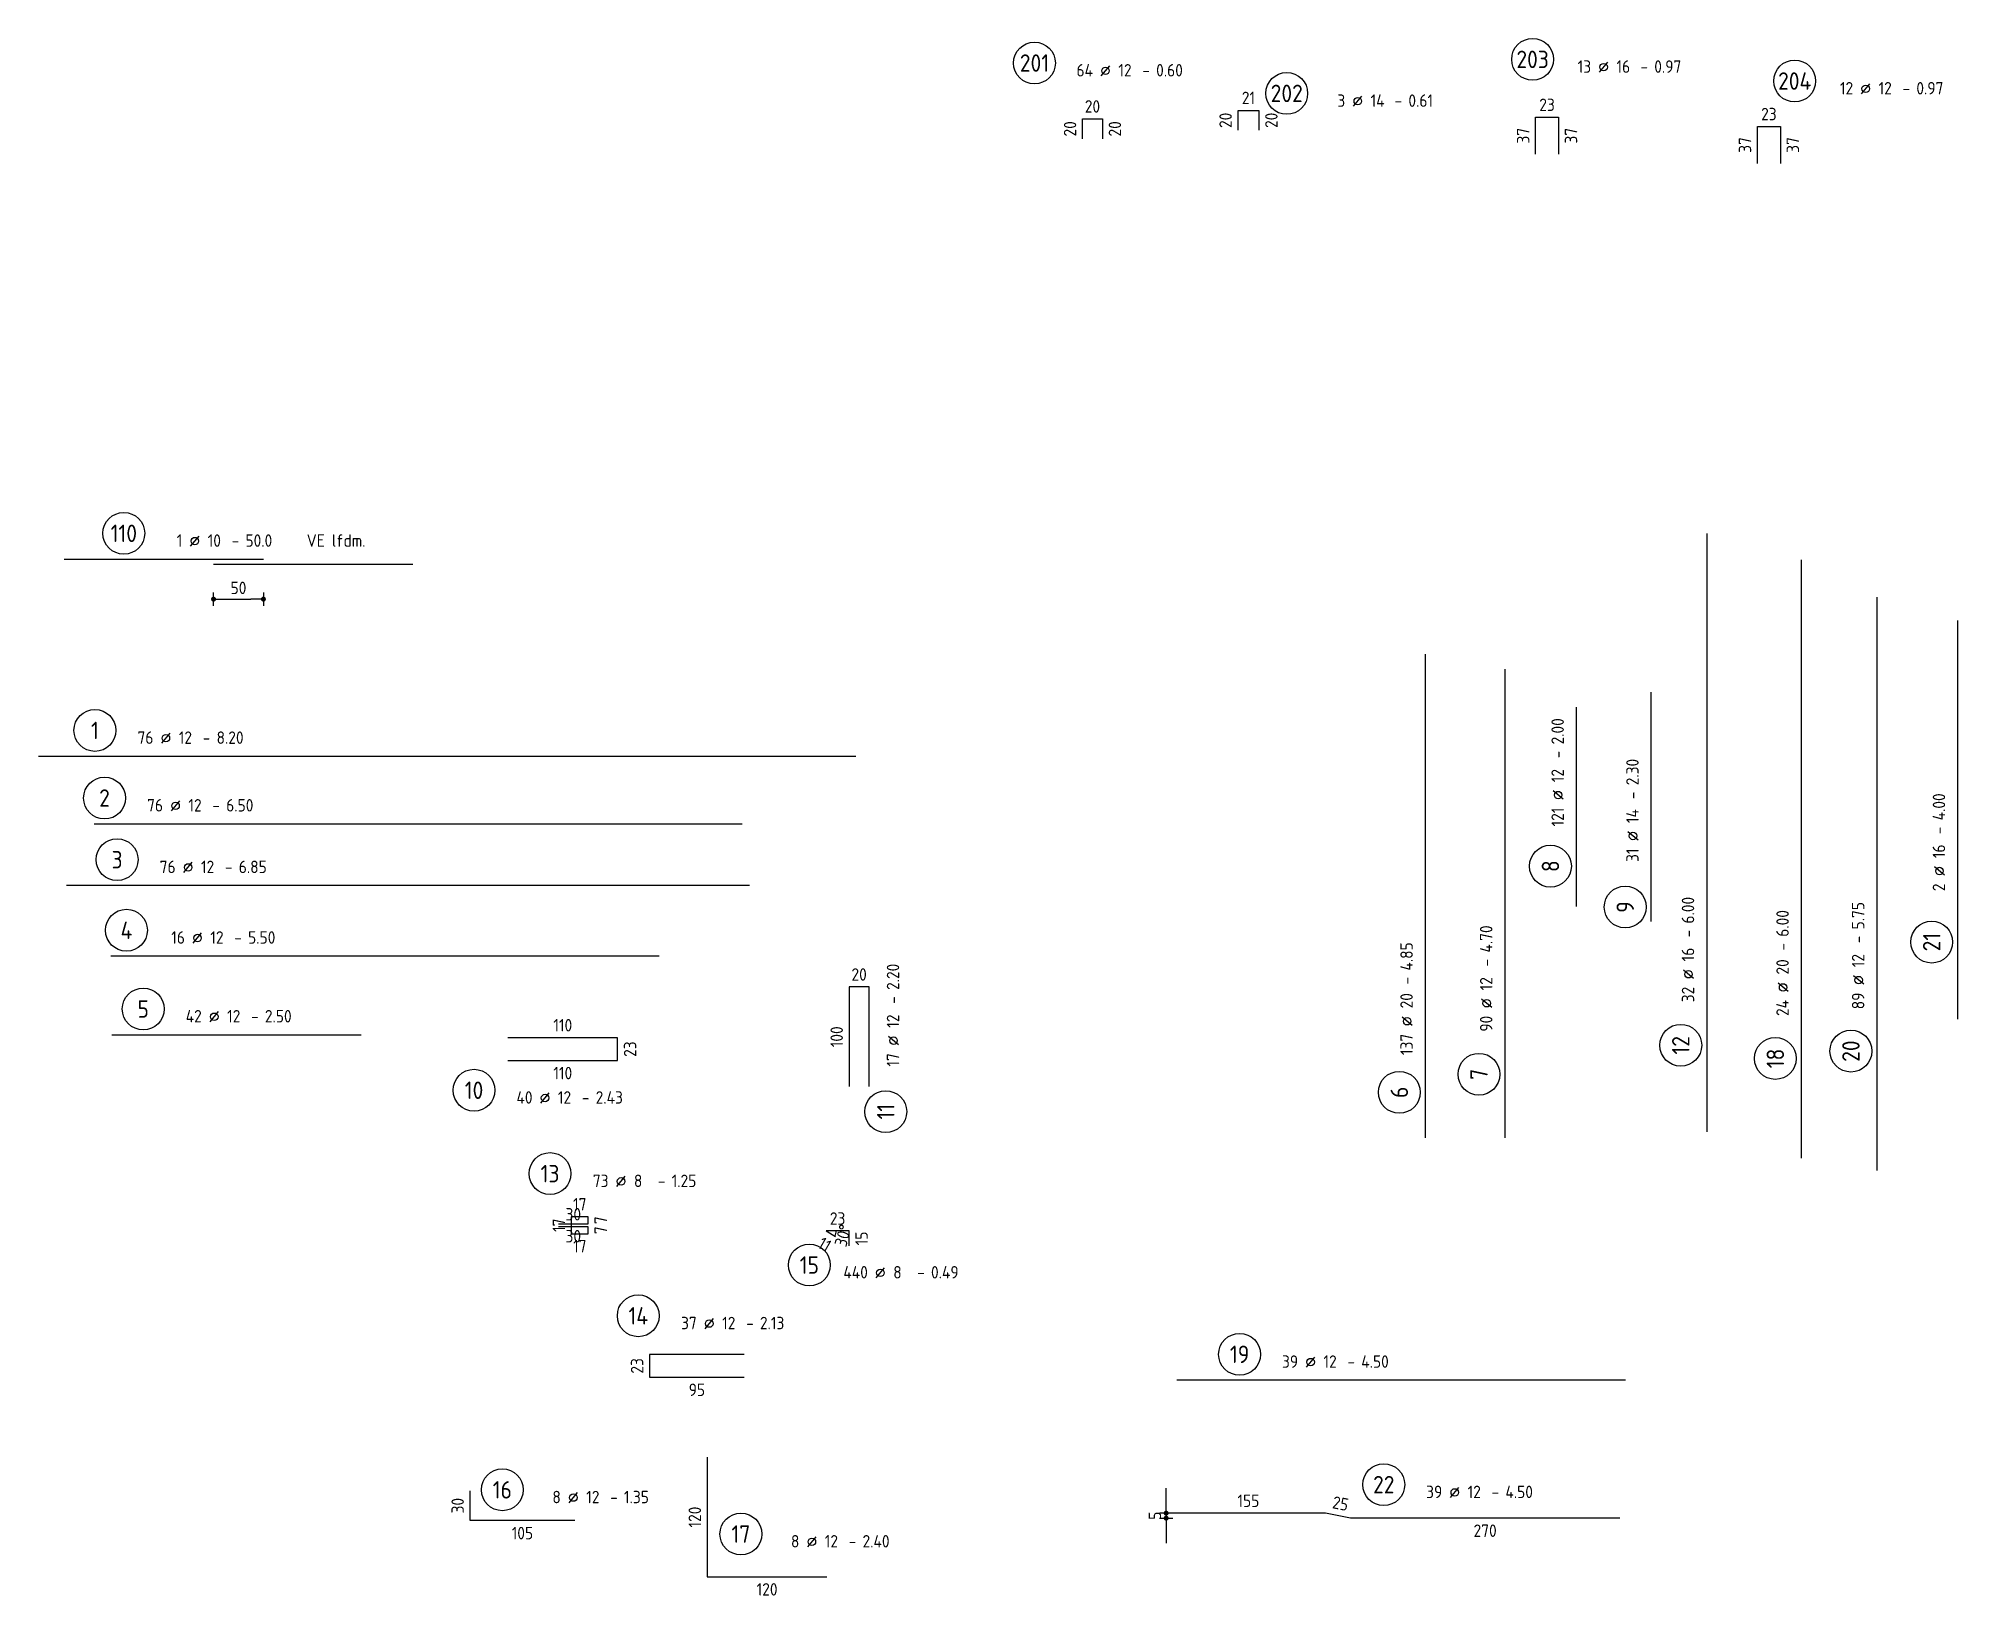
# Model space of a CAD drawing. Extents: x -17 to 74, y -15 to 121.
# Drawn here: x 54.46 to 73.72, y 20.57 to 36.19 of the extents above; entities that cross this region are included whole.
import ezdxf
from ezdxf.enums import TextEntityAlignment as Align

# ---------------------------------------------------------------- set-up
doc = ezdxf.new("R2010")
doc.units = 0
doc.header["$LTSCALE"] = 0.5
doc.linetypes.add('AUSGEZOGEN', pattern=[1000.01, 1000, 0.01])
doc.layers.add('MASSE', color=7, linetype='Continuous')
doc.layers.add('RND', color=7, linetype='Continuous')
doc.styles.add('txt', font='isocp.shx')
doc.dimstyles.new('DOT_I', dxfattribs={"dimscale": 0.5, "dimtxt": 0.25, "dimasz": 0.25, "dimexe": 0.1, "dimexo": 0.3, "dimgap": 0.1, "dimtad": 1, "dimdec": 3, "dimzin": 3, "dimtxsty": 'txt', "dimblk": 'DOT', "dimblk1": 'DOT', "dimblk2": 'DOT', "dimsah": 1, "dimcen": 0.1, "dimse1": 1, "dimse2": 1, "dimazin": 0, "dimtfac": 1, "dimtdec": 4, "dimtix": 1, "dimtmove": 2, "dimatfit": 3, "dimfxl": 0, "dimtvp": 1, "dimtolj": 1, "dimtzin": 0, "dimarcsym": 0})

msp = doc.modelspace()

# ---------------------------------------------------------------- texts
at = {"layer": 'RND', "color": 7, "linetype": 'AUSGEZOGEN', "style": 'txt'}
for s, p in [('21', (66.60066, 35.59194)), ('20', (65.03564, 35.50657)), ('23', (69.59626, 35.5229)), ('23', (71.82186, 35.42979)), ('20', (62.69463, 26.80089)), ('110', (59.72152, 26.29194)), ('110', (59.72152, 25.81194)), ('30', (59.82713, 24.3963)), ('17', (59.89213, 24.4963)), ('23', (62.47887, 24.35347)), ('30', (59.82713, 24.1763)), ('17', (59.89213, 24.0763)), ('95', (61.06686, 22.63572)), ('155', (66.59994, 21.52254)), ('270', (68.97494, 21.22254)), ('120', (61.77116, 20.63421))]:
    msp.add_text(s, height=0.125, dxfattribs=at).set_placement(p, align=Align.MIDDLE)
for s, rotation, p in [('20', 90, (66.37066, 35.36694)), ('20', 90, (66.83066, 35.36694)), ('20', 90, (64.81064, 35.28157)), ('20', 90, (65.26064, 35.28157)), ('37', 90, (69.35626, 35.2129)), ('37', 90, (69.83626, 35.2129)), ('37', 90, (71.58186, 35.11979)), ('37', 90, (72.06186, 35.11979)), ('100', 90, (62.46963, 26.17589)), ('23', 90, (60.39652, 26.05194)), ('17', 90, (59.68213, 24.2863)), ('7', 90, (60.10213, 24.3363)), ('7', 90, (60.10213, 24.2363)), ('11', 330, (62.349, 24.09272)), ('15', 90, (62.71887, 24.15347)), ('23', 90, (60.46686, 22.87573)), ('25', 348.690068, (67.52445, 21.49512)), ('30', 90, (58.66643, 21.47353)), ('120', 90, (61.04616, 21.35921)), ('105', 360, (59.31643, 21.19853))]:
    msp.add_text(s, height=0.125, rotation=rotation, dxfattribs=at).set_placement(p, align=Align.MIDDLE)

# ---------------------------------------------------------------- blocks, each defined once
blk = doc.blocks.new('RND_AUSZ')
at = {"layer": 'RND', "color": 7, "linetype": 'Continuous'}
blk.add_line((1.341, 0.262), (1.509, 0.466), dxfattribs=at)
at = {"layer": 'RND', "color": 1, "linetype": 'Continuous'}
blk.add_circle((0, 0.52), 0.42, dxfattribs=at)
at = {"layer": 'RND', "color": 7, "linetype": 'Continuous'}
blk.add_circle((1.425, 0.364), 0.075, dxfattribs=at)
at = {"layer": 'RND', "color": 7, "linetype": 'Continuous', "style": 'txt'}
blk.add_text('-', height=0.25, dxfattribs=at).set_placement((2.163, 0.25))
for tag, p in [('WIEOFT', (-0.536, 0.25)), ('STK', (1.174, 0.25))]:
    blk.add_attdef(tag, text='', height=0.25, dxfattribs=at).set_placement(p, align=Align.RIGHT)
at = {"layer": 'RND', "color": 1, "linetype": 'Continuous', "style": 'txt'}
blk.add_attdef('POS', text='', height=0.35, dxfattribs=at).set_placement((0, 0.52), align=Align.MIDDLE)
at = {"layer": 'RND', "color": 7, "linetype": 'Continuous', "style": 'txt'}
for tag, p in [('DS', (1.683, 0.25)), ('LANG', (2.441, 0.25)), ('TEXT', (3.669, 0.25))]:
    blk.add_attdef(tag, p, '', height=0.25, dxfattribs=at)
blk = doc.blocks.new('DOT')
at = {"layer": 'MASSE', "color": 7, "linetype": 'Continuous'}
for p, q in [((0, 0), (-1, 0)), ((0, 0.54), (0, -0.54))]:
    blk.add_line(p, q, dxfattribs=at)
at = {"layer": 'MASSE', "color": 7, "linetype": 'Continuous', "const_width": 0.2}
blk.add_lwpolyline([(-0.1, 0, 1), (0.1, 0, 1)], format="xyb", close=True, dxfattribs=at)
blk = doc.blocks.new('*D21')
at = {"layer": 'Defpoints', "color": 0, "linetype": 'AUSGEZOGEN', "transparency": 16777216}
for p in [(56.218, 30.915), (56.718, 30.915), (56.718, 30.565)]:
    blk.add_point(p, dxfattribs=at)
at = {"layer": 'RND', "color": 0, "linetype": 'AUSGEZOGEN', "lineweight": -2, "transparency": 16777216}
blk.add_line((56.343, 30.565), (56.593, 30.565), dxfattribs=at)
at = {"layer": 'RND', "color": 0, "linetype": 'AUSGEZOGEN', "lineweight": -2, "transparency": 16777216, "xscale": 0.125, "yscale": 0.125, "zscale": 0.125, "rotation": 180}
blk.add_blockref('DOT', (56.218, 30.565), dxfattribs=at)
at = {"layer": 'RND', "color": 0, "linetype": 'AUSGEZOGEN', "lineweight": -2, "transparency": 16777216, "xscale": 0.125, "yscale": 0.125, "zscale": 0.125}
blk.add_blockref('DOT', (56.718, 30.565), dxfattribs=at)
at = {"layer": 'RND', "color": 0, "linetype": 'AUSGEZOGEN', "transparency": 16777216, "insert": (56.468, 30.678), "char_height": 0.125, "attachment_point": 5, "style": 'txt'}
blk.add_mtext('\\A1;50', dxfattribs=at)
blk = doc.blocks.new('*D28')
at = {"layer": 'Defpoints', "color": 0, "linetype": 'AUSGEZOGEN', "transparency": 16777216}
for p in [(62.364, 24.228), (62.412, 24.201), (62.458, 24.194), (62.479, 24.228)]:
    blk.add_point(p, dxfattribs=at)
at = {"layer": 'RND', "color": 0, "linetype": 'AUSGEZOGEN', "lineweight": -2, "transparency": 16777216}
blk.add_arc((62.364, 24.228), 0.1, 330, 0, dxfattribs=at)
at = {"layer": 'RND', "color": 0, "linetype": 'AUSGEZOGEN', "transparency": 16777216, "insert": (62.533, 24.183), "char_height": 0.125, "attachment_point": 5, "rotation": 75, "style": 'txt'}
blk.add_mtext('\\A1;30°', dxfattribs=at)
blk = doc.blocks.new('*D52')
at = {"layer": 'Defpoints', "color": 0, "linetype": 'AUSGEZOGEN', "transparency": 16777216}
for p in [(65.775, 21.398), (65.775, 21.398), (65.775, 21.348)]:
    blk.add_point(p, dxfattribs=at)
at = {"layer": 'RND', "color": 0, "linetype": 'AUSGEZOGEN', "lineweight": -2, "transparency": 16777216}
for p, q in [((65.775, 21.523), (65.775, 21.648)), ((65.775, 21.348), (65.775, 21.398)), ((65.775, 21.223), (65.775, 21.098))]:
    blk.add_line(p, q, dxfattribs=at)
at = {"layer": 'RND', "color": 0, "linetype": 'AUSGEZOGEN', "lineweight": -2, "transparency": 16777216, "xscale": 0.125, "yscale": 0.125, "zscale": 0.125}
for p, rotation in [((65.775, 21.398), 270), ((65.775, 21.348), 90)]:
    blk.add_blockref('DOT', p, dxfattribs=dict(at, rotation=rotation))
at = {"layer": 'RND', "color": 0, "linetype": 'AUSGEZOGEN', "transparency": 16777216, "insert": (65.662, 21.373), "char_height": 0.125, "attachment_point": 5, "rotation": 90, "style": 'txt'}
blk.add_mtext('\\A1;5', dxfattribs=at)

# ---------------------------------------------------------------- dimensions: what is measured, and where the dimension line sits
at = {"layer": 'RND', "color": 7, "linetype": 'AUSGEZOGEN'}
dim = msp.add_linear_dim(base=(56.71766, 30.56504), p1=(56.21766, 30.91504), p2=(56.71766, 30.91504), dimstyle='DOT_I', override={"dimdec": 0, "dimlfac": 100}, dxfattribs=at)
dim.commit()
dim.dimension.update_dxf_attribs({"geometry": '*D21', "text_midpoint": (56.46766, 30.67754)})
dim = msp.add_angular_dim_3p(base=(62.45784, 24.19427), center=(62.36387, 24.22847), p1=(62.4115, 24.20097), p2=(62.47887, 24.22847), dimstyle='DOT_I', override={"dimdec": 4, "dimadec": 0}, dxfattribs=at)
dim.commit()
dim.dimension.update_dxf_attribs({"geometry": '*D28', "text_midpoint": (62.53291, 24.18318), "dimtype": 165})
dim = msp.add_linear_dim(base=(65.77494, 21.39754), p1=(65.77494, 21.34754), p2=(65.77494, 21.39754), angle=90, dimstyle='DOT_I', override={"dimdec": 0, "dimlfac": 100}, dxfattribs=at)
dim.commit()
dim.dimension.update_dxf_attribs({"geometry": '*D52', "text_midpoint": (65.66244, 21.37254)})

# ---------------------------------------------------------------- linework, layer by layer
at = {"layer": 'RND', "color": 1, "linetype": 'AUSGEZOGEN'}
for points in [[(66.49566, 35.26694), (66.49566, 35.46694), (66.70566, 35.46694), (66.70566, 35.26694)], [(64.93564, 35.18157), (64.93564, 35.38157), (65.13564, 35.38157), (65.13564, 35.18157)], [(69.48126, 35.0279), (69.48126, 35.3979), (69.71126, 35.3979), (69.71126, 35.0279)], [(71.70686, 34.93479), (71.70686, 35.30479), (71.93686, 35.30479), (71.93686, 34.93479)], [(71.19763, 31.22175), (71.19763, 25.22175)], [(54.71766, 30.96504), (56.71766, 30.96504)], [(56.21766, 30.91504), (58.21766, 30.91504)], [(72.14618, 30.95782), (72.14618, 24.95782)], [(72.9046, 30.58338), (72.9046, 24.83338)], [(73.71513, 30.35231), (73.71513, 26.35231)], [(68.37424, 30.01175), (68.37424, 25.16175)], [(69.173, 29.86175), (69.173, 25.16175)], [(69.89008, 27.48202), (69.89008, 29.48202)], [(70.64034, 27.33202), (70.64034, 29.63202)], [(62.66049, 28.98857), (54.46049, 28.98857)], [(55.02116, 28.31018), (61.52116, 28.31018)], [(61.59368, 27.69256), (54.74368, 27.69256)], [(60.68714, 26.98436), (55.18714, 26.98436)], [(62.79463, 25.67589), (62.79463, 26.67589), (62.59463, 26.67589), (62.59463, 25.67589)], [(55.1981, 26.19489), (57.6981, 26.19489)], [(59.17152, 25.93694), (60.27152, 25.93694), (60.27152, 26.16694), (59.17152, 26.16694)], [(59.67713, 24.3013), (59.97713, 24.3013), (59.97713, 24.3713), (59.80713, 24.3713), (59.80713, 24.2013), (59.97713, 24.2013), (59.97713, 24.2713), (59.67713, 24.2713)], [(62.59387, 24.07847), (62.59387, 24.22847), (62.36387, 24.22847), (62.45913, 24.17347)], [(61.54186, 22.99072), (60.59186, 22.99072), (60.59186, 22.76072), (61.54186, 22.76072)], [(70.38167, 22.73134), (65.88167, 22.73134)], [(61.17116, 21.95921), (61.17116, 20.75921), (62.37116, 20.75921)], [(59.84143, 21.32353), (58.79143, 21.32353), (58.79143, 21.62353)], [(70.32494, 21.34754), (67.62494, 21.34754), (67.37494, 21.39754), (65.82494, 21.39754)]]:
    msp.add_lwpolyline(points, dxfattribs=at)

# ---------------------------------------------------------------- block references
at = {"layer": 'RND', "color": 1, "linetype": 'AUSGEZOGEN', "xscale": 0.5, "yscale": 0.5, "zscale": 0.5}
for p, values in [((64.45373, 35.68154), {'POS': '201', 'STK': '64', 'DS': '12', 'LANG': '0.60'}), ((69.45134, 35.71862), {'POS': '203', 'STK': '13', 'DS': '16', 'LANG': '0.97'}), ((66.9845, 35.37715), {'POS': '202', 'STK': '3', 'DS': '14', 'LANG': '0.61'}), ((55.02753, 28.98857), {'POS': '1', 'STK': '76', 'DS': '12', 'LANG': '8.20'}), ((55.51252, 26.19489), {'POS': '5', 'STK': '42', 'DS': '12', 'LANG': '2.50'}), ((62.19523, 23.62694), {'POS': '15', 'STK': '440', 'DS': '8', 'LANG': '0.49'}), ((67.95784, 21.42437), {'POS': '22', 'STK': '39', 'DS': '12', 'LANG': '4.50'}), ((61.50841, 20.92914), {'POS': '17', 'STK': '8', 'DS': '12', 'LANG': '2.40'})]:
    msp.add_blockref('RND_AUSZ', p, dxfattribs=at).add_auto_attribs(values)
at = {"layer": 'RND', "color": 7, "linetype": 'AUSGEZOGEN', "xscale": 0.5, "yscale": 0.5, "zscale": 0.5}
for p, values in [((72.08065, 35.50136), {'POS': '204', 'STK': '12', 'DS': '12', 'LANG': '0.97'}), ((55.31766, 30.96504), {'POS': '110', 'STK': '1', 'DS': '10', 'LANG': '50.0', 'TEXT': 'VE lfdm.'}), ((55.12418, 28.31018), {'POS': '2', 'STK': '76', 'DS': '12', 'LANG': '6.50'}), ((55.25037, 27.69256), {'POS': '3', 'STK': '76', 'DS': '12', 'LANG': '6.85'}), ((55.34401, 26.98436), {'POS': '4', 'STK': '16', 'DS': '12', 'LANG': '5.50'}), ((58.83105, 25.38008), {'POS': '10', 'STK': '40', 'DS': '12', 'LANG': '2.43'}), ((60.47898, 23.11765), {'POS': '14', 'STK': '37', 'DS': '12', 'LANG': '2.13'}), ((66.51162, 22.73134), {'POS': '19', 'STK': '39', 'DS': '12', 'LANG': '4.50'}), ((59.11514, 21.37263), {'POS': '16', 'STK': '8', 'DS': '12', 'LANG': '1.35'})]:
    msp.add_blockref('RND_AUSZ', p, dxfattribs=at).add_auto_attribs(values)
at = {"layer": 'RND', "color": 7, "linetype": 'AUSGEZOGEN', "xscale": 0.5, "yscale": 0.5, "zscale": 0.5, "rotation": 90}
for p, values in [((69.89008, 27.88721), {'POS': '8', 'STK': '121', 'DS': '12', 'LANG': '2.00'}), ((70.64034, 27.47745), {'POS': '9', 'STK': '31', 'DS': '14', 'LANG': '2.30'}), ((71.19763, 26.09079), {'POS': '12', 'STK': '32', 'DS': '16', 'LANG': '6.00'}), ((72.14618, 25.95845), {'POS': '18', 'STK': '24', 'DS': '20', 'LANG': '6.00'}), ((69.173, 25.80001), {'POS': '7', 'STK': '90', 'DS': '12', 'LANG': '4.70'}), ((68.37424, 25.61918), {'POS': '6', 'STK': '137', 'DS': '20', 'LANG': '4.85'}), ((63.22194, 25.42504), {'POS': '11', 'STK': '17', 'DS': '12', 'LANG': '2.20'})]:
    msp.add_blockref('RND_AUSZ', p, dxfattribs=at).add_auto_attribs(values)
at = {"layer": 'RND', "color": 1, "linetype": 'AUSGEZOGEN', "xscale": 0.5, "yscale": 0.5, "zscale": 0.5, "rotation": 90}
for p, values in [((73.71513, 27.12581), {'POS': '21', 'STK': '2', 'DS': '16', 'LANG': '4.00'}), ((72.9046, 26.03223), {'POS': '20', 'STK': '89', 'DS': '12', 'LANG': '5.75'})]:
    msp.add_blockref('RND_AUSZ', p, dxfattribs=at).add_auto_attribs(values)
at = {"layer": 'RND', "color": 102, "linetype": 'AUSGEZOGEN', "xscale": 0.5, "yscale": 0.5, "zscale": 0.5}
msp.add_blockref('RND_AUSZ', (59.59355, 24.54384), dxfattribs=at).add_auto_attribs({'POS': '13', 'STK': '73', 'DS': '8', 'LANG': '1.25'})

msp.set_redraw_order([(e.dxf.handle, doc.entitydb.next_handle()) for e in msp.query("TEXT MTEXT ATTDEF DIMENSION ARC_DIMENSION")])  # texts and dimensions are drawn at this point

doc.saveas('drawing.dxf')
